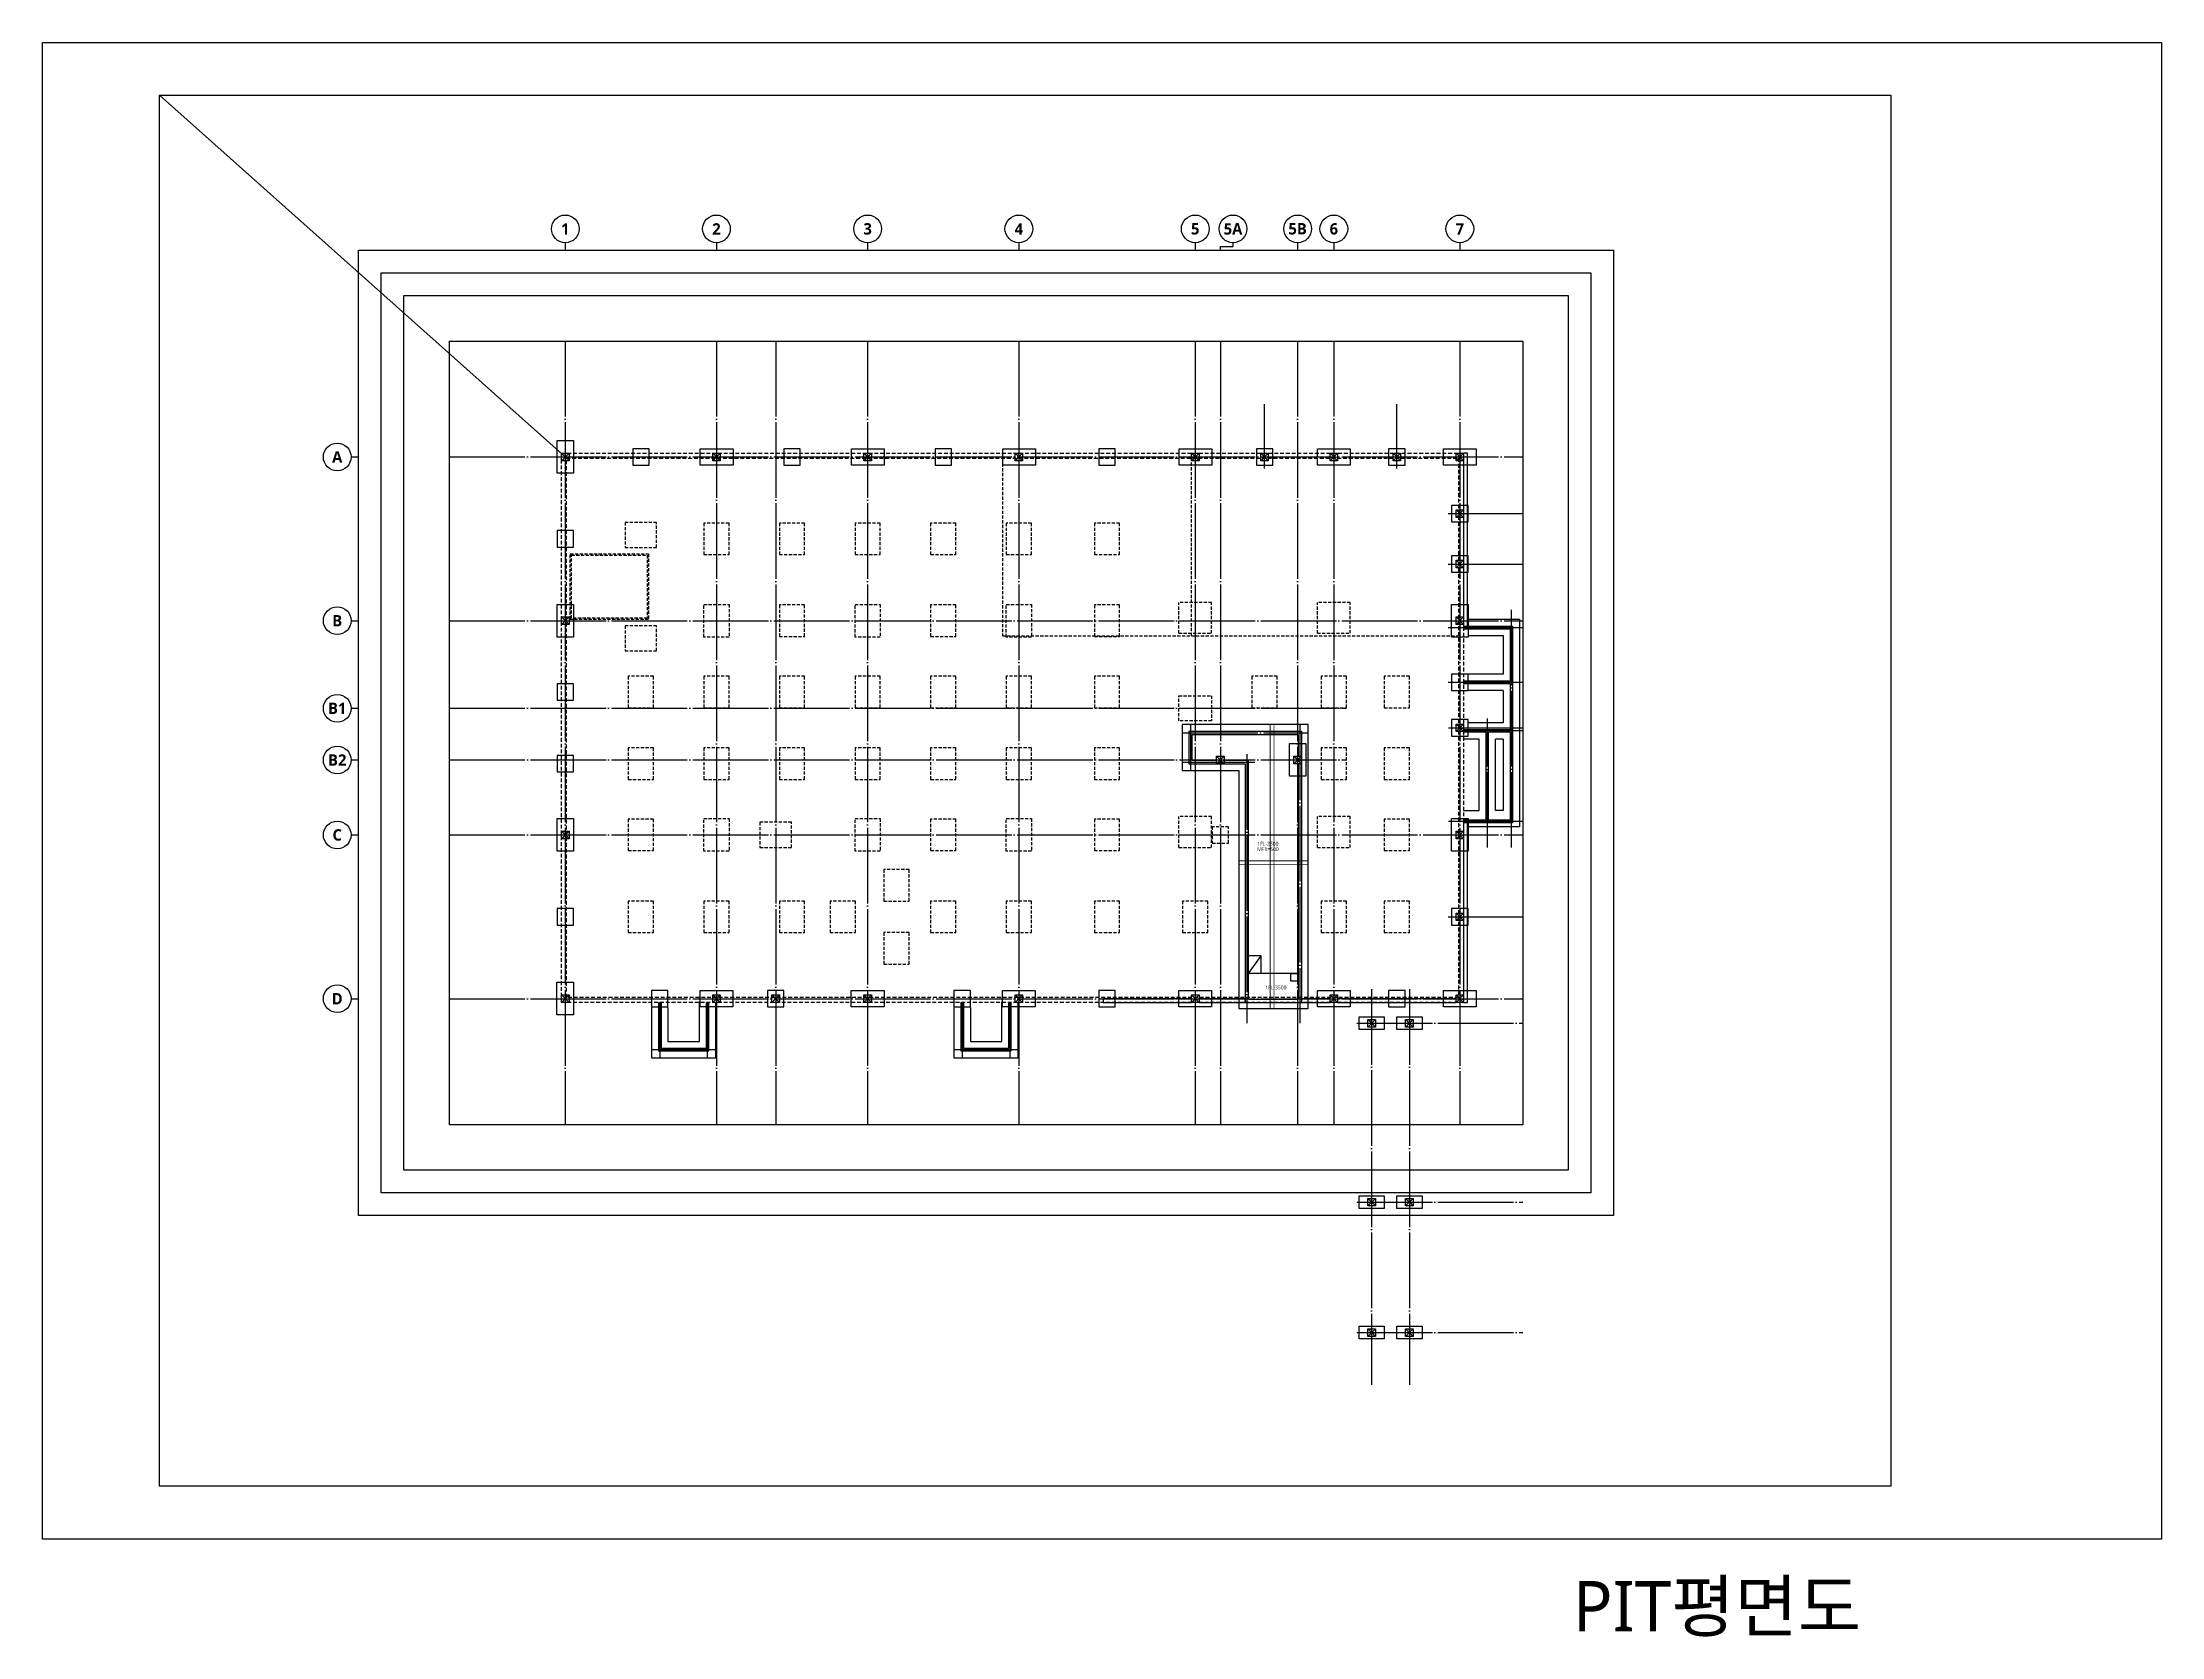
# Model space of a CAD drawing. Header units: millimetres. Extents: x -734060 to 504600, y -7739 to 118800.
# Drawn here: x -168200 to 0, y -7728 to 118800 of the extents above; entities that cross this region are included whole.
import ezdxf
from ezdxf.enums import TextEntityAlignment as Align
from ezdxf.lldxf.tags import DXFTag

# ---------------------------------------------------------------- set-up
doc = ezdxf.new("R2010")
doc.units = ezdxf.units.MM
doc.header["$LTSCALE"] = 200
for name, pattern in [('CEN-GAUN', [32.2, 30, -1, 0.2, -1]), ('H3', [3, 2, -1]), ('HID', [2.3, 1.5, -0.8]), ('HIDDEN', [0.375, 0.25, -0.125])]:
    doc.linetypes.add(name, pattern=pattern)
doc.layers.get('DEFPOINTS').update_dxf_attribs({"color": 137})
for name, color, linetype in [('0-TEXT SLAB', 7, 'Continuous'), ('0-기초', 4, 'H3'), ('CEN', 1, 'CEN-GAUN'), ('CEN2', 1, 'CEN-GAUN'), ('ELE-7', 7, 'Continuous'), ('G', 3, 'Continuous'), ('GYP. BOARD', 42, 'Continuous'), ('HAT-INS', 250, 'Continuous'), ('S-COL', 2, 'Continuous'), ('Slab Line', 7, 'Continuous'), ('WALL-D', 3, 'Continuous')]:
    doc.layers.add(name, color=color, linetype=linetype)
doc.styles.get("Standard").update_dxf_attribs({"font": 'malgun.ttf'})
doc.styles.add('스타일1', font='malgun.ttf')
doc.styles.add('스타일2', font='malgunbd.ttf')
doc.styles.add('울릉도L', font='malgun.ttf')
tags = doc.linetypes.add('DH-HID2', pattern=[1.2, 0.8, -0.4]).pattern_tags.tags
tags[6:7] = [DXFTag(74, 4), DXFTag(75, 0), DXFTag(340, '0'), DXFTag(46, 1.0), DXFTag(50, 0.0), DXFTag(44, 0.0), DXFTag(45, 0.0)]
tags[4:5] = [DXFTag(74, 4), DXFTag(75, 0), DXFTag(340, '0'), DXFTag(46, 1.0), DXFTag(50, 0.0), DXFTag(44, 0.0), DXFTag(45, 0.0)]

# ---------------------------------------------------------------- blocks, each defined once
blk = doc.blocks.new('X-B-FD1')
at = {"layer": '0-기초', "color": 251, "linetype": 'DH-HID2', "ltscale": 3}
for p, q in [((71650, -12885), (75735, -12885)), ((75735, -12885), (75735, -29360)), ((71650, -14185), (74435, -14185)), ((74435, -14185), (74435, -17250)), ((74435, -17250), (71650, -17250)), ((74435, -18550), (71650, -18550)), ((74435, -18550), (74435, -21100)), ((58950, -21250), (48975, -21250)), ((48975, -21250), (48975, -24875)), ((58950, -43775), (58950, -21250)), ((74435, -21100), (71650, -21100)), ((72535, -22400), (71300, -22400)), ((72535, -28060), (72535, -22400)), ((74435, -22400), (73835, -22400)), ((73835, -28060), (73835, -22400)), ((74435, -22400), (74435, -28060)), ((48975, -24875), (53450, -24875)), ((53450, -24875), (53450, -43775)), ((71300, -28060), (72535, -28060)), ((74435, -28060), (73835, -28060)), ((75735, -29360), (71650, -29360)), ((6850, -43700), (6850, -47685)), ((8150, -43700), (8150, -46385)), ((10650, -46385), (10650, -43250)), ((11950, -47685), (11950, -43250)), ((30850, -43700), (30850, -47685)), ((32150, -43700), (32150, -46385)), ((34650, -46385), (34650, -43250)), ((35950, -47685), (35950, -43250)), ((53450, -43775), (58950, -43775)), ((8150, -46385), (10650, -46385)), ((32150, -46385), (34650, -46385)), ((6850, -47685), (11950, -47685)), ((30850, -47685), (35950, -47685))]:
    blk.add_line(p, q, dxfattribs=at)
at = {"layer": '0-기초', "color": 251, "linetype": 'DH-HID2'}
for points in [[(650, -1300), (-650, -1300), (-650, 1300), (650, 1300)], [(5350, 650), (5350, -650), (6650, -650), (6650, 650)], [(13320, 650), (13320, -650), (10720, -650), (10720, 650)], [(17350, 650), (17350, -650), (18650, -650), (18650, 650)], [(25320, 650), (25320, -650), (22720, -650), (22720, 650)], [(29350, 650), (29350, -650), (30650, -650), (30650, 650)], [(37320, 650), (37320, -650), (34720, -650), (34720, 650)], [(42350, 650), (42350, -650), (43650, -650), (43650, 650)], [(51320, 650), (51320, -650), (48720, -650), (48720, 650)], [(54850, 650), (54850, -650), (56150, -650), (56150, 650)], [(62300, 650), (62300, -650), (59700, -650), (59700, 650)], [(65350, 650), (65350, -650), (66650, -650), (66650, 650)], [(72300, 650), (72300, -650), (69700, -650), (69700, 650)], [(70350, -3850), (70350, -5150), (71650, -5150), (71650, -3850)], [(-650, -5850), (-650, -7150), (650, -7150), (650, -5850)], [(70350, -7850), (70350, -9150), (71650, -9150), (71650, -7850)], [(-650, -11700), (650, -11700), (650, -14300), (-650, -14300)], [(71650, -14300), (70350, -14300), (70350, -11700), (71650, -11700)], [(-650, -18010), (-650, -19310), (650, -19310), (650, -18010)], [(70350, -17250), (70350, -18550), (71650, -18550), (71650, -17250)], [(70350, -20850), (70350, -22150), (71650, -22150), (71650, -20850)], [(57475, -22750), (58775, -22750), (58775, -25350), (57475, -25350)], [(-650, -23690), (-650, -24990), (650, -24990), (650, -23690)], [(-650, -28700), (650, -28700), (650, -31300), (-650, -31300)], [(71650, -31300), (70350, -31300), (70350, -28700), (71650, -28700)], [(-650, -35850), (-650, -37150), (650, -37150), (650, -35850)], [(70350, -35850), (70350, -37150), (71650, -37150), (71650, -35850)], [(-659, -41683), (641, -41683), (641, -44283), (-659, -44283)], [(6850, -42350), (6850, -43650), (8150, -43650), (8150, -42350)], [(13300, -42350), (13300, -43650), (10700, -43650), (10700, -42350)], [(16050, -42350), (16050, -43650), (17350, -43650), (17350, -42350)], [(25300, -42350), (25300, -43650), (22700, -43650), (22700, -42350)], [(30850, -42350), (30850, -43650), (32150, -43650), (32150, -42350)], [(37300, -42350), (37300, -43650), (34700, -43650), (34700, -42350)], [(42350, -42350), (42350, -43650), (43650, -43650), (43650, -42350)], [(51300, -42350), (51300, -43650), (48700, -43650), (48700, -42350)], [(62300, -42350), (62300, -43650), (59700, -43650), (59700, -42350)], [(65350, -42350), (65350, -43650), (66650, -43650), (66650, -42350)], [(72300, -42350), (72300, -43650), (69700, -43650), (69700, -42350)]]:
    blk.add_lwpolyline(points, close=True, dxfattribs=at)
at = {"layer": '0-기초', "color": 251, "linetype": 'DH-HID2', "ltscale": 2}
for points in [[(63000, -45450), (63000, -44450), (65000, -44450), (65000, -45450)], [(66000, -45450), (66000, -44450), (68000, -44450), (68000, -45450)], [(63000, -59650), (63000, -58650), (65000, -58650), (65000, -59650)], [(66000, -59650), (66000, -58650), (68000, -58650), (68000, -59650)], [(63000, -70000), (63000, -69000), (65000, -69000), (65000, -70000)], [(66000, -70000), (66000, -69000), (68000, -69000), (68000, -70000)]]:
    blk.add_lwpolyline(points, close=True, dxfattribs=at)
blk = doc.blocks.new('X-B1F-FDH')
at = {"layer": '0-기초', "color": 253, "linetype": 'HIDDEN', "ltscale": 5}
for p, q in [((34700, -150), (34700, -14200)), ((49700, -14200), (49700, -300)), ((51300, -11550), (48700, -11550)), ((48700, -14000), (48700, -11550)), ((51300, -14000), (51300, -11550)), ((62300, -11550), (59700, -11550)), ((59700, -14000), (59700, -11550)), ((62300, -14000), (62300, -11550)), ((34700, -14200), (70850, -14200)), ((48700, -14000), (51300, -14000)), ((59700, -14000), (62300, -14000)), ((51300, -28550), (48700, -28550)), ((48700, -31000), (48700, -28550)), ((51300, -31000), (51300, -28550)), ((62300, -28550), (59700, -28550)), ((59700, -31000), (59700, -28550)), ((62300, -31000), (62300, -28550)), ((48700, -31000), (51300, -31000)), ((59700, -31000), (62300, -31000))]:
    blk.add_line(p, q, dxfattribs=at)
for points in [[(4750, -7200), (7250, -7200), (7250, -5200), (4750, -5200)], [(11000, -5250), (11000, -7750), (13000, -7750), (13000, -5250)], [(17000, -5250), (17000, -7750), (19000, -7750), (19000, -5250)], [(23000, -5250), (23000, -7750), (25000, -7750), (25000, -5250)], [(29000, -5250), (29000, -7750), (31000, -7750), (31000, -5250)], [(35000, -5250), (35000, -7750), (37000, -7750), (37000, -5250)], [(42000, -5250), (42000, -7750), (44000, -7750), (44000, -5250)], [(400.3, -7700), (6600.3, -7700), (6600.3, -12900), (400.3, -12900)], [(500.3, -7800), (6500.3, -7800), (6500.3, -12800), (500.3, -12800)], [(11000, -11700), (13000, -11700), (13000, -14300), (11000, -14300)], [(17000, -11750), (17000, -14250), (19000, -14250), (19000, -11750)], [(23000, -11700), (25000, -11700), (25000, -14300), (23000, -14300)], [(29000, -11750), (29000, -14250), (31000, -14250), (31000, -11750)], [(35000, -11700), (37000, -11700), (37000, -14300), (35000, -14300)], [(42000, -11750), (42000, -14250), (44000, -14250), (44000, -11750)], [(4750, -15400), (7250, -15400), (7250, -13400), (4750, -13400)], [(5000, -17410), (5000, -19910), (7000, -19910), (7000, -17410)], [(11000, -17410), (11000, -19910), (13000, -19910), (13000, -17410)], [(17000, -17410), (17000, -19910), (19000, -19910), (19000, -17410)], [(23000, -17410), (23000, -19910), (25000, -19910), (25000, -17410)], [(29000, -17410), (29000, -19910), (31000, -19910), (31000, -17410)], [(35000, -17410), (35000, -19910), (37000, -19910), (37000, -17410)], [(42000, -17410), (42000, -19910), (44000, -19910), (44000, -17410)], [(54500, -17410), (54500, -19910), (56500, -19910), (56500, -17410)], [(60000, -17410), (60000, -19910), (62000, -19910), (62000, -17410)], [(65000, -17410), (65000, -19910), (67000, -19910), (67000, -17410)], [(48700, -20950), (48700, -18950), (51300, -18950), (51300, -20950)], [(5000, -23090), (5000, -25590), (7000, -25590), (7000, -23090)], [(11000, -23090), (11000, -25590), (13000, -25590), (13000, -23090)], [(17000, -23090), (17000, -25590), (19000, -25590), (19000, -23090)], [(23000, -23090), (23000, -25590), (25000, -25590), (25000, -23090)], [(29000, -23090), (29000, -25590), (31000, -25590), (31000, -23090)], [(35000, -23090), (35000, -25590), (37000, -25590), (37000, -23090)], [(42000, -23090), (42000, -25590), (44000, -25590), (44000, -23090)], [(60000, -23090), (60000, -25590), (62000, -25590), (62000, -23090)], [(65000, -23090), (65000, -25590), (67000, -25590), (67000, -23090)], [(5000, -28750), (5000, -31250), (7000, -31250), (7000, -28750)], [(11000, -28700), (13000, -28700), (13000, -31300), (11000, -31300)], [(15450, -31000), (17950, -31000), (17950, -29000), (15450, -29000)], [(23000, -28700), (25000, -28700), (25000, -31300), (23000, -31300)], [(29000, -28750), (29000, -31250), (31000, -31250), (31000, -28750)], [(35000, -28700), (37000, -28700), (37000, -31300), (35000, -31300)], [(42000, -28750), (42000, -31250), (44000, -31250), (44000, -28750)], [(51350, -29350), (51350, -30650), (52650, -30650), (52650, -29350)], [(65000, -28750), (65000, -31250), (67000, -31250), (67000, -28750)], [(25287.5, -32750), (25287.5, -35250), (27287.5, -35250), (27287.5, -32750)], [(5000, -35250), (5000, -37750), (7000, -37750), (7000, -35250)], [(11000, -35250), (11000, -37750), (13000, -37750), (13000, -35250)], [(17000, -35250), (17000, -37750), (19000, -37750), (19000, -35250)], [(21025, -35250), (21025, -37750), (23025, -37750), (23025, -35250)], [(29000, -35250), (29000, -37750), (31000, -37750), (31000, -35250)], [(35000, -35250), (35000, -37750), (37000, -37750), (37000, -35250)], [(42000, -35250), (42000, -37750), (44000, -37750), (44000, -35250)], [(49000, -35250), (49000, -37750), (51000, -37750), (51000, -35250)], [(60000, -35250), (60000, -37750), (62000, -37750), (62000, -35250)], [(65000, -35250), (65000, -37750), (67000, -37750), (67000, -35250)], [(25287.5, -37750), (25287.5, -40250), (27287.5, -40250), (27287.5, -37750)]]:
    blk.add_lwpolyline(points, close=True, dxfattribs=at)
at = {"layer": 'Slab Line'}
blk.add_blockref('X-B-FD1', (0, 0), dxfattribs=at)
blk = doc.blocks.new('X-CEN')
at = {"layer": 'CEN'}
for p, q in [((0, 9200), (0, -53000)), ((12000, 9200), (12000, -53000)), ((16700, 9200), (16700, -53000)), ((24000, 9200), (24000, -53000)), ((36000, 9200), (36000, -53000)), ((50000, 9200), (50000, -53000)), ((52000, 9200), (52000, -53000)), ((58125, 9200), (58125, -53000)), ((61000, 9200), (61000, -53000)), ((71000, 9200), (71000, -53000)), ((55500, -925), (55500, 4200)), ((66000, -925), (66000, 4200)), ((-9200, 0), (76000, 0)), ((70075, -4500), (76000, -4500)), ((70075, -8500), (76000, -8500)), ((-9200, -13000), (76000, -13000)), ((-9200, -19950), (62000, -19950)), ((70101, -21500), (76000, -21500)), ((-9200, -24050), (62000, -24050)), ((-9200, -30000), (76000, -30000)), ((70075, -36500), (76000, -36500)), ((-9200, -43000), (76000, -43000)), ((64000, -42241), (64000, -73656)), ((67000, -42241), (67000, -73656)), ((62819, -44950), (76000, -44950)), ((62819, -59150), (76000, -59150)), ((62819, -69500), (76000, -69500))]:
    blk.add_line(p, q, dxfattribs=at)
blk = doc.blocks.new('sheet-line')
at = {"layer": 'DEFPOINTS'}
blk.add_lwpolyline([(168200, -356400), (0, -356400), (0, -237600), (168200, -237600)], close=True, dxfattribs=at)
blk = doc.blocks.new('DEF-AXIS')
blk.add_line((0, 600), (0, 0))
blk.add_circle((0, 1700), 1100)
at = {"style": '스타일2'}
blk.add_attdef('X', text='', height=900, dxfattribs=at).set_placement((0, 1700), align=Align.MIDDLE)
blk = doc.blocks.new('def-sym')
at = {"layer": 'DEFPOINTS'}
blk.add_lwpolyline([(52000, 16400), (52000, 16700), (53000, 16700), (53000, 17000)], dxfattribs=at)
blk.add_circle((53000, 18100), 1100, dxfattribs=at)
for p, values in [((0, 16400), {'X': '1'}), ((12000, 16400), {'X': '2'}), ((24000, 16400), {'X': '3'}), ((36000, 16400), {'X': '4'}), ((50000, 16400), {'X': '5'}), ((58125, 16400), {'X': '5B'}), ((61000, 16400), {'X': '6'}), ((71000, 16400), {'X': '7'})]:
    blk.add_blockref('DEF-AXIS', p, dxfattribs=at).add_auto_attribs(values)
ref = blk.add_blockref('DEF-AXIS', (-16400, 0), dxfattribs=dict(at, rotation=90))
ref.add_attrib('X', 'A', dxfattribs={"layer": '0', "height": 900, "style": '스타일2'}).set_placement((-18100, 0), align=Align.MIDDLE)
ref = blk.add_blockref('DEF-AXIS', (-16400, -13000), dxfattribs=dict(at, rotation=90))
ref.add_attrib('X', 'B', dxfattribs={"layer": '0', "height": 900, "style": '스타일2'}).set_placement((-18100, -13000), align=Align.MIDDLE)
ref = blk.add_blockref('DEF-AXIS', (-16400, -19950), dxfattribs=dict(at, rotation=90))
ref.add_attrib('X', 'B1', dxfattribs={"layer": '0', "height": 900, "style": '스타일2'}).set_placement((-18100, -19950), align=Align.MIDDLE)
ref = blk.add_blockref('DEF-AXIS', (-16400, -24050), dxfattribs=dict(at, rotation=90))
ref.add_attrib('X', 'B2', dxfattribs={"layer": '0', "height": 900, "style": '스타일2'}).set_placement((-18100, -24050), align=Align.MIDDLE)
ref = blk.add_blockref('DEF-AXIS', (-16400, -30000), dxfattribs=dict(at, rotation=90))
ref.add_attrib('X', 'C', dxfattribs={"layer": '0', "height": 900, "style": '스타일2'}).set_placement((-18100, -30000), align=Align.MIDDLE)
ref = blk.add_blockref('DEF-AXIS', (-16400, -43000), dxfattribs=dict(at, rotation=90))
ref.add_attrib('X', 'D', dxfattribs={"layer": '0', "height": 900, "style": '스타일2'}).set_placement((-18100, -43000), align=Align.MIDDLE)
at = {"layer": 'DEFPOINTS', "style": '스타일2'}
blk.add_text('5A', height=900, dxfattribs=at).set_placement((53000, 18100), align=Align.MIDDLE_CENTER)
blk = doc.blocks.new('SS-P1')
at = {"layer": 'DEFPOINTS'}
for p, q in [((-300, 300), (300, -300)), ((-300, -300), (300, 300))]:
    blk.add_line(p, q, dxfattribs=at)
at = {"layer": 'S-COL'}
blk.add_lwpolyline([(-300, 300), (300, 300), (300, -300), (-300, -300)], close=True, dxfattribs=at)
at = {"layer": 'DEFPOINTS', "style": '스타일1'}
blk.add_text('600X600', height=90, rotation=315, dxfattribs=at).set_placement((58, 44), align=Align.MIDDLE_CENTER)
blk.add_text('P1', height=90, dxfattribs=at).set_placement((-153, -214), align=Align.MIDDLE_CENTER)
blk = doc.blocks.new('SS-P21')
at = {"layer": 'DEFPOINTS'}
for p, q in [((-300, 300), (300, -300)), ((-300, -300), (300, 300))]:
    blk.add_line(p, q, dxfattribs=at)
at = {"layer": 'S-COL'}
blk.add_lwpolyline([(-300, 300), (300, 300), (300, -300), (-300, -300)], close=True, dxfattribs=at)
at = {"layer": 'DEFPOINTS', "style": '스타일1'}
blk.add_text('600X600', height=90, rotation=315, dxfattribs=at).set_placement((58, 44), align=Align.MIDDLE_CENTER)
blk.add_text('P21', height=90, dxfattribs=at).set_placement((-153, -214), align=Align.MIDDLE_CENTER)
blk = doc.blocks.new('X-S-PD')
at = {"layer": 'S-COL'}
for name, p in [('SS-P1', (0, 0)), ('SS-P1', (12000, 0)), ('SS-P1', (24000, 0)), ('SS-P1', (36000, 0)), ('SS-P1', (50000, 0)), ('SS-P1', (55500, 0)), ('SS-P1', (61000, 0)), ('SS-P1', (66000, 0)), ('SS-P1', (71000, 0)), ('SS-P1', (71000, -4500)), ('SS-P1', (71000, -8500)), ('SS-P1', (0, -13000)), ('SS-P1', (71000, -13000)), ('SS-P1', (71000, -21500)), ('SS-P1', (52000, -24050)), ('SS-P1', (58125, -24050)), ('SS-P1', (0, -30000)), ('SS-P1', (71000, -30000)), ('SS-P1', (71000, -36500)), ('SS-P1', (0, -43000)), ('SS-P1', (12000, -43000)), ('SS-P1', (16700, -43000)), ('SS-P1', (24000, -43000)), ('SS-P1', (36000, -43000)), ('SS-P1', (50000, -43000)), ('SS-P1', (61000, -43000)), ('SS-P1', (71000, -43000)), ('SS-P21', (64000, -44950)), ('SS-P21', (67000, -44950)), ('SS-P21', (64000, -59150)), ('SS-P21', (67000, -59150)), ('SS-P21', (64000, -69500)), ('SS-P21', (67000, -69500))]:
    blk.add_blockref(name, p, dxfattribs=at)

msp = doc.modelspace()

# ---------------------------------------------------------------- linework, layer by layer
at = {"layer": '0-TEXT SLAB', "const_width": 60}
for points in [[(-70752.089, 42125), (-70752.089, 64650)], [(-67750, 53840.447), (-73250, 53840.447)]]:
    msp.add_lwpolyline(points, dxfattribs=at)
at = {"layer": '0-TEXT SLAB', "linetype": 'HID', "ltscale": 3, "const_width": 60}
for points in [[(-70452.089, 42125), (-70452.089, 64650)], [(-67750, 53540.447), (-73250, 53540.447)]]:
    msp.add_lwpolyline(points, dxfattribs=at)
at = {"layer": 'CEN2'}
for p, q in [((-56625, 72365), (-50700, 72365)), ((-51615, 73770.98), (-51615, 54900)), ((-50700, 68000), (-56625, 68000)), ((-77725, 64000), (-67750, 64000)), ((-77075, 64650), (-77075, 61025)), ((-68400, 64650), (-68400, 40950)), ((-50700, 64150), (-55400, 64150)), ((-53515, 54900), (-53515, 65150)), ((-72600, 62306.203), (-72600, 40950)), ((-77725, 61675), (-71956.843, 61675)), ((-50700, 56970), (-56599, 56970)), ((-119200, 42600), (-119200, 38215)), ((-115400, 38215), (-115400, 42600)), ((-95200, 42600), (-95200, 38215)), ((-91400, 38215), (-91400, 42600)), ((-119850, 38865), (-114750, 38865)), ((-95850, 38865), (-90750, 38865))]:
    msp.add_line(p, q, dxfattribs=at)
at = {"layer": 'DEFPOINTS'}
msp.add_line((-126700, 85900), (-158900, 114600), dxfattribs=at)
for points in [[(-158900, 114600), (-21500, 114600), (-21500, 4200), (-158900, 4200)], [(-43500, 25700), (-143100, 25700), (-143100, 102300), (-43500, 102300)], [(-45300, 27500), (-141300, 27500), (-141300, 100500), (-45300, 100500)], [(-47100, 29300), (-139500, 29300), (-139500, 98700), (-47100, 98700)], [(-50700, 32900), (-135900, 32900), (-135900, 95100), (-50700, 95100)]]:
    msp.add_lwpolyline(points, close=True, dxfattribs=at)
at = {"layer": 'ELE-7'}
for p, q in [((-71475, 46300), (-72475, 46300)), ((-72475, 44900), (-71475, 46300)), ((-71475, 44900), (-71475, 46300)), ((-68525, 44900), (-72475, 44900))]:
    msp.add_line(p, q, dxfattribs=at)
at = {"layer": 'G', "color": 252, "linetype": 'HID'}
msp.add_lwpolyline([(-127000, 86200), (-55400, 86200), (-55400, 42600), (-127000, 42600)], close=True, dxfattribs=at)
at = {"layer": 'G', "color": 7, "linetype": 'HID'}
msp.add_lwpolyline([(-126600, 85800), (-55800, 85800), (-55800, 43000), (-126600, 43000)], close=True, dxfattribs=at)
at = {"layer": 'S-COL'}
for p, q in [((-55400, 72465), (-51515, 72465)), ((-51515, 72465), (-51515, 56870)), ((-55400, 72265), (-51715, 72265)), ((-51715, 72265), (-51715, 68100)), ((-51715, 68100), (-55400, 68100)), ((-51715, 67900), (-55400, 67900)), ((-51715, 67900), (-51715, 64250)), ((-77200, 64125), (-77200, 61550)), ((-77200, 64125), (-68275, 64125)), ((-68275, 64125), (-68275, 42600)), ((-51715, 64250), (-55400, 64250)), ((-53615, 64050), (-55400, 64050)), ((-53615, 57070), (-53615, 64050)), ((-51715, 64050), (-53415, 64050)), ((-53415, 57070), (-53415, 64050)), ((-51715, 64050), (-51715, 57070)), ((-77200, 61550), (-72725, 61550)), ((-72725, 61550), (-72725, 42600)), ((-72475, 42850), (-72475, 61800)), ((-68525, 61550), (-68525, 42850)), ((-53615, 57070), (-55400, 57070)), ((-51515, 56870), (-55400, 56870)), ((-51715, 57070), (-53415, 57070)), ((-119300, 42600), (-119300, 38765)), ((-119100, 42600), (-119100, 38965)), ((-115500, 38965), (-115500, 42600)), ((-115300, 38765), (-115300, 42600)), ((-95300, 42600), (-95300, 38765)), ((-95100, 42600), (-95100, 38965)), ((-91500, 38965), (-91500, 42600)), ((-91300, 38765), (-91300, 42600)), ((-72725, 42600), (-68275, 42600)), ((-68525, 42850), (-72475, 42850)), ((-119300, 38765), (-115300, 38765)), ((-119100, 38965), (-115500, 38965)), ((-95300, 38765), (-91300, 38765)), ((-95100, 38965), (-91500, 38965))]:
    msp.add_line(p, q, dxfattribs=at)
for points in [[(-55100, 72465), (-55100, 86200), (-55400, 86200), (-55400, 72265)], [(-55400, 68100), (-55400, 67900)], [(-55400, 64250), (-55400, 64050)], [(-75000, 61800), (-76950, 61800), (-76950, 63875), (-68525, 63875), (-68525, 62150)], [(-72475, 61800), (-74400, 61800)], [(-55400, 57070), (-55400, 42600), (-55100, 42600), (-55100, 56870)], [(-119300, 42600), (-119100, 42600)], [(-115300, 42600), (-115500, 42600)], [(-95300, 42600), (-95100, 42600)], [(-91300, 42600), (-91500, 42600)]]:
    msp.add_lwpolyline(points, dxfattribs=at)
at = {"layer": 'S-COL', "color": 8}
msp.add_lwpolyline([(-68525, 44900), (-68525, 44300), (-69125, 44300), (-69125, 44900)], close=True, dxfattribs=at)
at = {"layer": 'S-COL'}
for points in [[(-84000, 42600), (-77000, 42600), (-77000, 42900), (-84000, 42900)], [(-76400, 42600), (-72725, 42600), (-72725, 42900), (-76400, 42900)], [(-68275, 42600), (-66000, 42600), (-66000, 42900), (-68275, 42900)], [(-65400, 42600), (-56000, 42600), (-56000, 42900), (-65400, 42900)]]:
    msp.add_lwpolyline(points, close=True, dxfattribs=at)

# ---------------------------------------------------------------- block references
msp.add_blockref('X-S-PD', (-126700, 85900))
at = {"layer": 'GYP. BOARD'}
msp.add_blockref('def-sym', (-126700, 85900), dxfattribs=at)
at = {"layer": 'HAT-INS'}
msp.add_blockref('X-CEN', (-126700, 85900), dxfattribs=at)
at = {"layer": 'Slab Line'}
msp.add_blockref('X-B1F-FDH', (-126700, 85900), dxfattribs=at)
at = {"layer": 'WALL-D'}
msp.add_blockref('sheet-line', (-168200, 356400), dxfattribs=at)

# ---------------------------------------------------------------- texts
at = {"layer": 'DEFPOINTS', "style": '울릉도L'}
for s, p in [('1FL-2500', (-71779.416, 55202.467)), ('MF1=500', (-71779.416, 54769.014)), ('1FL-3500', (-71144.145, 43791.074))]:
    msp.add_text(s, height=300, dxfattribs=at).set_placement(p, align=Align.MIDDLE_LEFT)
at = {"layer": 'DEFPOINTS'}
msp.add_text('PIT평면도', height=4000, dxfattribs=at).set_placement((-35290.941, -5313.124), align=Align.MIDDLE_CENTER)

doc.saveas('drawing.dxf')
